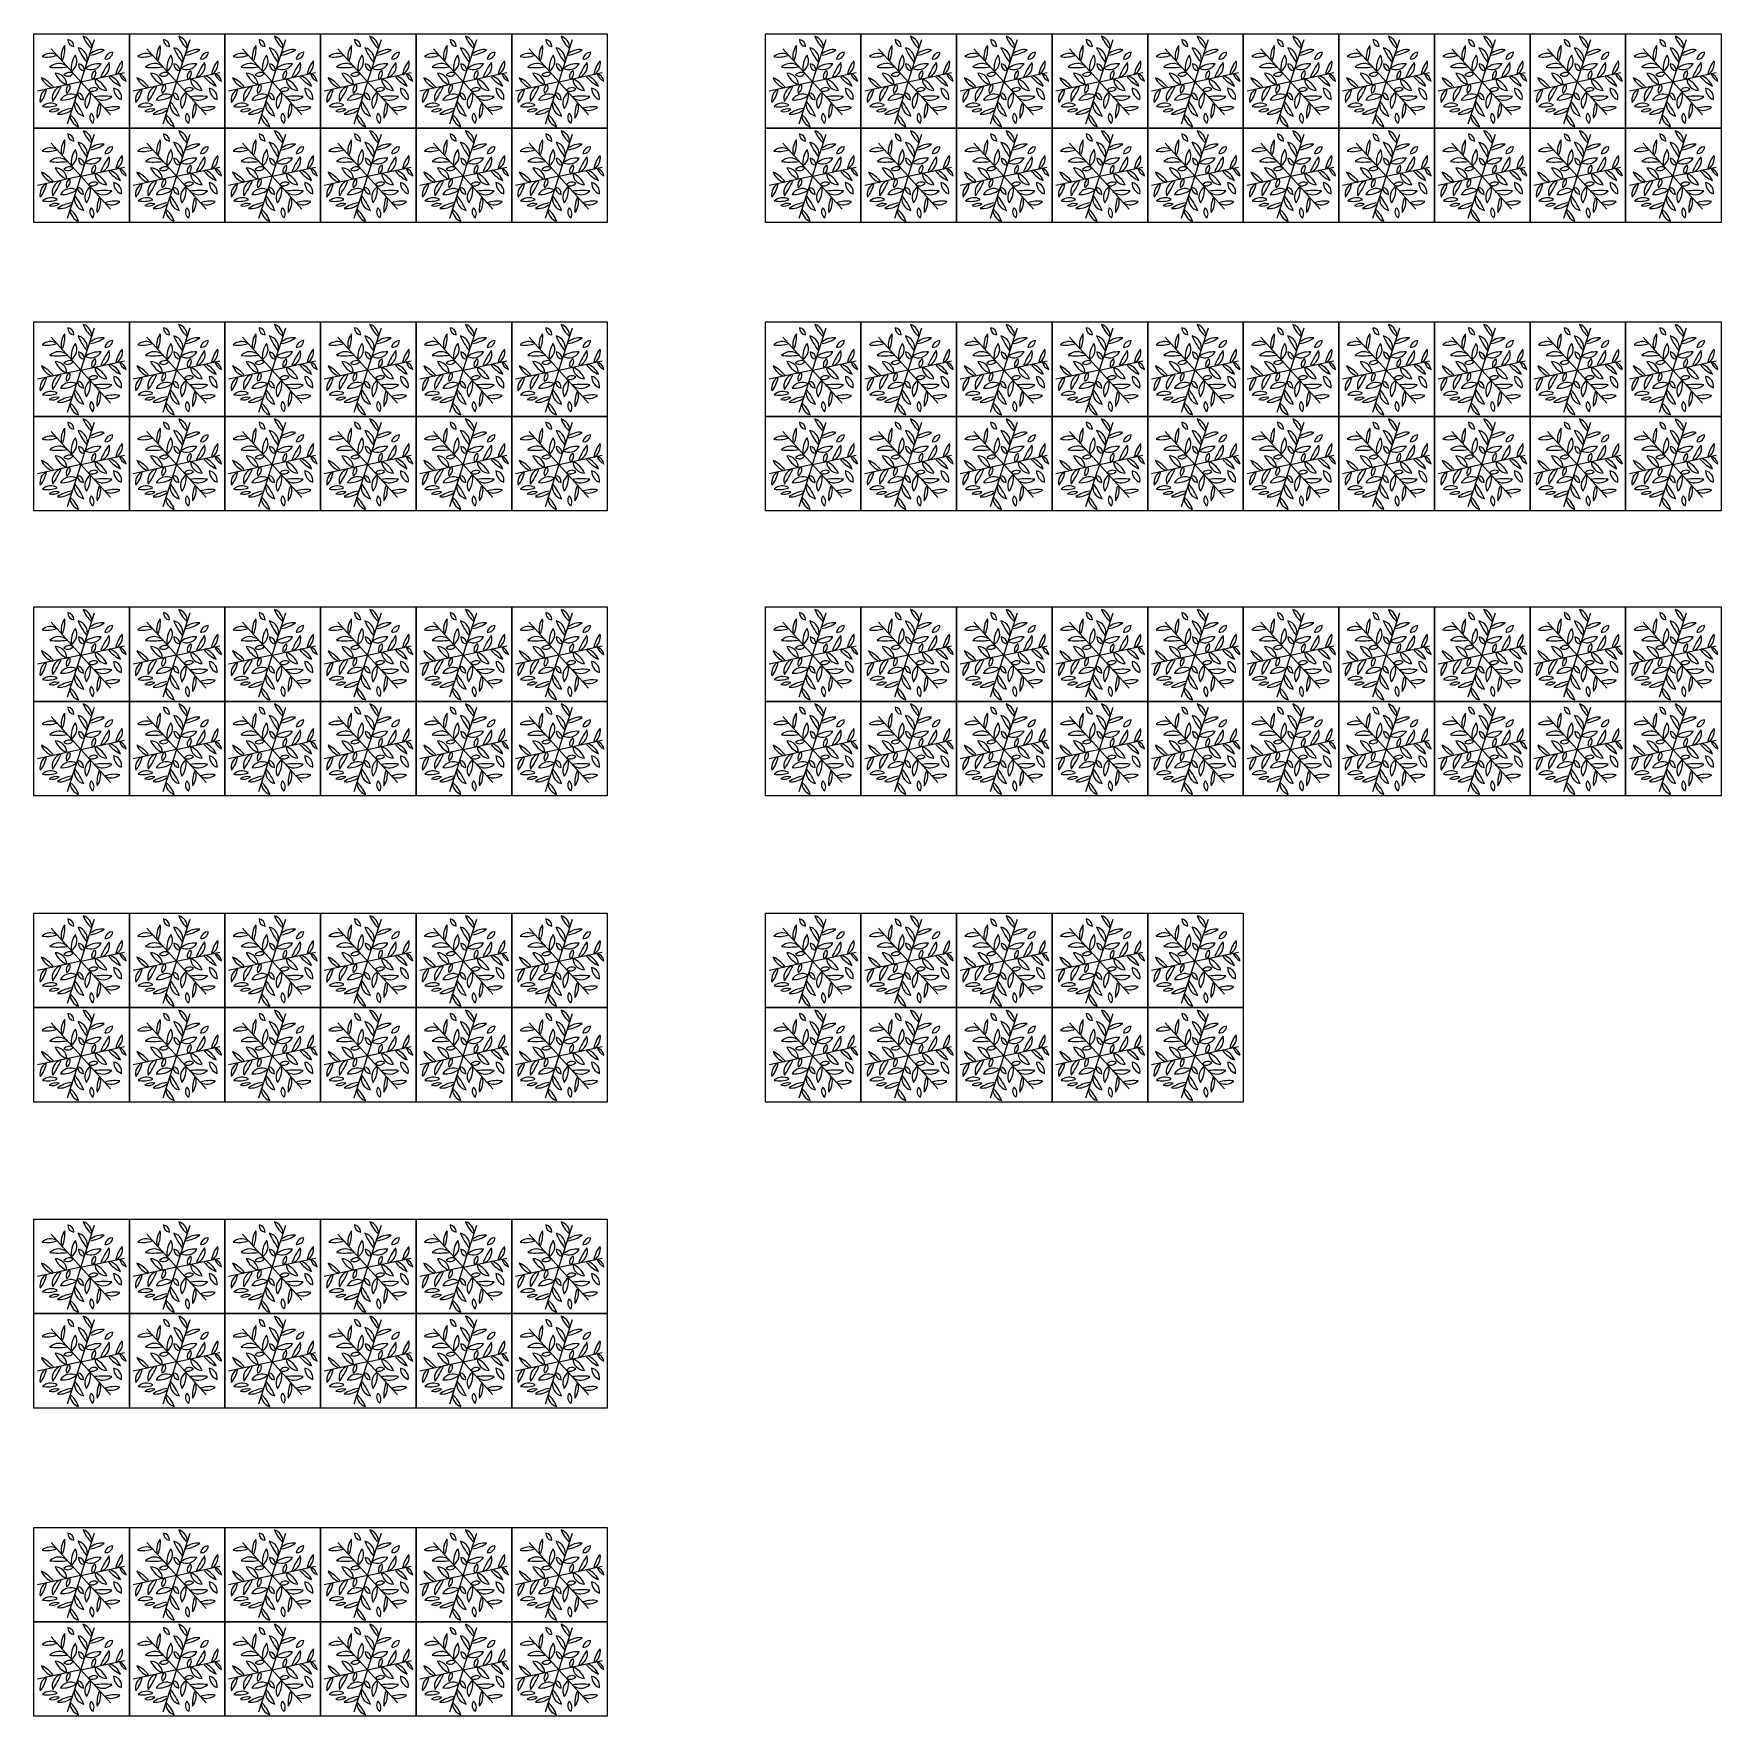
# Model space of a CAD drawing. Header units: metres. Extents: x 0 to 2611, y 0 to 3637.
# Drawn here: x 1224.9 to 1289.3, y 3221 to 3285.2 of the extents above; entities that cross this region are included whole.
import ezdxf

# ---------------------------------------------------------------- set-up
doc = ezdxf.new("R2010")
doc.units = ezdxf.units.M
doc.header["$LTSCALE"] = 0.1
doc.linetypes.add('CONTINULUS', pattern=[0])
doc.layers.add('PLANTATION_TREECOVER', color=7, linetype='Continuous')
doc.layers.add('TREE', color=3, linetype='Continuous')

# ---------------------------------------------------------------- blocks, each defined once
blk = doc.blocks.new('A$C6F0F3F3F')
at = {"layer": 'TREE'}
for points in [[(11.43, 11.79, 0), (15.03, 22.9, 0)], [(11.43, 11.79, 0), (3.61, 20.47, 0)], [(11.43, 11.79, 0), (22.85, 14.22, 0)], [(11.43, 11.79, 0), (0, 9.36, 0)], [(11.43, 11.79, 0), (7.82, 0.68, 0)], [(11.43, 11.79, 0), (19.25, 3.11, 0)]]:
    blk.add_polyline3d(points, dxfattribs=at)
for centre, radius, start, end in [((9.76, 22.83), 1.77, 176.5427, 264.4723), ((7.67, 21.03), 1.93, 0.9077, 80.1073), ((19.33, 26.48), 7.79, 200.3878, 229.0632), ((11.02, 20.65), 3.28, 359.75, 72.0497), ((3.43, 16), 3.28, 59.75, 132.0497), ((2.53, 26.11), 7.79, 260.3878, 289.0632), ((11.12, 18.41), 4.91, 143.3521, 190.9965), ((-1.26, 20.59), 8.47, 338.197, 5.0866), ((15.09, 15.24), 6.23, 145.1527, 185.9348), ((7.19, 17.28), 3.18, 302.4729, 28.6145), ((27.78, 28.31), 18.68, 203.8113, 217.5003), ((9.89, 17.6), 3.27, 347.2702, 75.7188), ((17.01, 15.37), 4.91, 83.3521, 130.9965), ((12.71, 27.17), 8.47, 278.197, 305.0866), ((17.97, 19.6), 1.81, 262.8639, 358.5782), ((19.84, 17.43), 2.13, 91.7015, 169.7406), ((5.62, 13.36), 3.27, 47.2702, 135.7188), ((5.3, 34.22), 18.68, 263.8113, 277.5003), ((4.56, 10.87), 3.18, 2.4729, 88.6145), ((10.27, 16.69), 6.23, 205.1527, 245.9348), ((8.46, 12.36), 1.93, 60.9077, 140.1073), ((7.95, 15.07), 1.77, 236.5427, 324.4723), ((12.53, 16.44), 1.77, 176.5427, 264.4723), ((10.44, 14.65), 1.93, 0.9077, 80.1073), ((16.25, 10.34), 6.23, 85.1527, 125.9348), ((14.06, 18.2), 3.18, 242.4729, 328.6145), ((16.01, 13.16), 1.77, 116.5427, 204.4723), ((13.41, 14.08), 1.93, 300.9077, 20.1073), ((15.69, 16.03), 3.27, 287.2702, 15.7188), ((33.91, 5.89), 18.68, 143.8113, 157.5003), ((17.32, 8.74), 4.91, 23.3521, 70.9965), ((28.28, 12.33), 7.79, 140.3878, 169.0632), ((19.07, 16.61), 3.28, 299.75, 12.0497), ((24.57, 14.82), 3.16, 196.0238, 246.0109), ((20.58, 11.34), 2.77, 12.2233, 69.8114), ((3.95, 7.01), 3.28, 119.75, 192.0497), ((-5.26, 11.29), 7.79, 320.3878, 349.0632), ((-2.54, 5.21), 8.47, 38.197, 65.0866), ((5.54, 14.84), 4.91, 203.3521, 250.9965), ((7.16, 7.55), 3.27, 107.2702, 195.7188), ((-11.06, 17.69), 18.68, 323.8113, 337.5003), ((9.45, 9.5), 1.93, 120.9077, 200.1073), ((6.85, 10.42), 1.77, 296.5427, 24.4723), ((10.32, 7.14), 1.77, 356.5427, 84.4723), ((12.42, 8.93), 1.93, 180.9077, 260.1073), ((15.66, 6.3), 3.18, 122.4729, 208.6145), ((7.76, 8.34), 6.23, 325.1527, 5.9348), ((14.9, 8.51), 1.77, 56.5427, 144.4723), ((14.4, 11.22), 1.93, 240.9077, 320.1073), ((12.58, 6.89), 6.23, 25.1527, 65.9348), ((18.29, 12.71), 3.18, 182.4729, 268.6145), ((25.39, 18.37), 8.47, 218.197, 245.0866), ((19.55, 7.58), 2.59, 350.709, 79.1064), ((23.1, 10.05), 3.05, 178.6571, 251.1583), ((3.55, 2.89), 3.28, 59.75, 132.0497), ((2.66, 13), 7.79, 260.3878, 289.0632), ((4.95, 1.52), 3.16, 76.0238, 126.0109), ((3.94, 6.72), 2.77, 252.2233, 309.8114), ((10.14, -3.59), 8.47, 98.197, 125.0866), ((5.84, 8.21), 4.91, 263.3521, 310.9965), ((8.79, 5.38), 3.18, 62.4729, 148.6145), ((6.61, 13.24), 6.23, 265.1527, 305.9348), ((12.97, 5.98), 3.27, 167.2702, 255.7188), ((-4.93, -4.73), 18.68, 23.8113, 37.5003), ((17.23, 10.22), 3.27, 227.2702, 315.7188), ((17.56, -10.64), 18.68, 83.8113, 97.5003), ((24.11, 2.99), 8.47, 158.197, 185.0866), ((11.73, 5.17), 4.91, 323.3521, 10.9965), ((19.43, 7.58), 3.28, 239.75, 312.0497), ((20.32, -2.53), 7.79, 80.3878, 109.0632), ((11.84, 3.12), 3.28, 179.75, 252.0497), ((3.53, -2.71), 7.79, 20.3878, 49.0632), ((15.58, 2.45), 1.81, 142.8639, 238.5782), ((12.76, 1.91), 2.13, 331.7015, 49.7406)]:
    blk.add_arc(centre, radius, start, end, dxfattribs=at)

msp = doc.modelspace()

# ---------------------------------------------------------------- linework, layer by layer
at = {"layer": 'PLANTATION_TREECOVER', "color": 3, "linetype": 'CONTINULUS', "ltscale": 0.05}
for points in [[(1224.939, 3285.181), (1228.585, 3285.181), (1228.585, 3281.578), (1224.939, 3281.578)], [(1228.585, 3285.181), (1232.23, 3285.181), (1232.23, 3281.578), (1228.585, 3281.578)], [(1232.23, 3285.181), (1235.876, 3285.181), (1235.876, 3281.578), (1232.23, 3281.578)], [(1235.876, 3285.181), (1239.521, 3285.181), (1239.521, 3281.578), (1235.876, 3281.578)], [(1239.521, 3285.181), (1243.167, 3285.181), (1243.167, 3281.578), (1239.521, 3281.578)], [(1243.167, 3285.181), (1246.812, 3285.181), (1246.812, 3281.578), (1243.167, 3281.578)], [(1252.845, 3285.181), (1256.49, 3285.181), (1256.49, 3281.578), (1252.845, 3281.578)], [(1256.49, 3285.181), (1260.136, 3285.181), (1260.136, 3281.578), (1256.49, 3281.578)], [(1260.136, 3285.181), (1263.781, 3285.181), (1263.781, 3281.578), (1260.136, 3281.578)], [(1263.781, 3285.181), (1267.427, 3285.181), (1267.427, 3281.578), (1263.781, 3281.578)], [(1267.427, 3285.181), (1271.072, 3285.181), (1271.072, 3281.578), (1267.427, 3281.578)], [(1271.072, 3285.181), (1274.718, 3285.181), (1274.718, 3281.578), (1271.072, 3281.578)], [(1274.718, 3285.181), (1278.363, 3285.181), (1278.363, 3281.578), (1274.718, 3281.578)], [(1278.363, 3285.181), (1282.009, 3285.181), (1282.009, 3281.578), (1278.363, 3281.578)], [(1282.009, 3285.181), (1285.654, 3285.181), (1285.654, 3281.578), (1282.009, 3281.578)], [(1285.654, 3285.181), (1289.3, 3285.181), (1289.3, 3281.578), (1285.654, 3281.578)], [(1224.939, 3281.578), (1228.585, 3281.578), (1228.585, 3277.976), (1224.939, 3277.976)], [(1228.585, 3281.578), (1232.23, 3281.578), (1232.23, 3277.976), (1228.585, 3277.976)], [(1232.23, 3281.578), (1235.876, 3281.578), (1235.876, 3277.976), (1232.23, 3277.976)], [(1235.876, 3281.578), (1239.521, 3281.578), (1239.521, 3277.976), (1235.876, 3277.976)], [(1239.521, 3281.578), (1243.167, 3281.578), (1243.167, 3277.976), (1239.521, 3277.976)], [(1243.167, 3281.578), (1246.812, 3281.578), (1246.812, 3277.976), (1243.167, 3277.976)], [(1252.845, 3281.578), (1256.49, 3281.578), (1256.49, 3277.976), (1252.845, 3277.976)], [(1256.49, 3281.578), (1260.136, 3281.578), (1260.136, 3277.976), (1256.49, 3277.976)], [(1260.136, 3281.578), (1263.781, 3281.578), (1263.781, 3277.976), (1260.136, 3277.976)], [(1263.781, 3281.578), (1267.427, 3281.578), (1267.427, 3277.976), (1263.781, 3277.976)], [(1267.427, 3281.578), (1271.072, 3281.578), (1271.072, 3277.976), (1267.427, 3277.976)], [(1271.072, 3281.578), (1274.718, 3281.578), (1274.718, 3277.976), (1271.072, 3277.976)], [(1274.718, 3281.578), (1278.363, 3281.578), (1278.363, 3277.976), (1274.718, 3277.976)], [(1278.363, 3281.578), (1282.009, 3281.578), (1282.009, 3277.976), (1278.363, 3277.976)], [(1282.009, 3281.578), (1285.654, 3281.578), (1285.654, 3277.976), (1282.009, 3277.976)], [(1285.654, 3281.578), (1289.3, 3281.578), (1289.3, 3277.976), (1285.654, 3277.976)], [(1224.939, 3274.188), (1228.585, 3274.188), (1228.585, 3270.586), (1224.939, 3270.586)], [(1228.585, 3274.188), (1232.23, 3274.188), (1232.23, 3270.586), (1228.585, 3270.586)], [(1232.23, 3274.188), (1235.876, 3274.188), (1235.876, 3270.586), (1232.23, 3270.586)], [(1235.876, 3274.188), (1239.521, 3274.188), (1239.521, 3270.586), (1235.876, 3270.586)], [(1239.521, 3274.188), (1243.167, 3274.188), (1243.167, 3270.586), (1239.521, 3270.586)], [(1243.167, 3274.188), (1246.812, 3274.188), (1246.812, 3270.586), (1243.167, 3270.586)], [(1252.845, 3274.188), (1256.49, 3274.188), (1256.49, 3270.586), (1252.845, 3270.586)], [(1256.49, 3274.188), (1260.136, 3274.188), (1260.136, 3270.586), (1256.49, 3270.586)], [(1260.136, 3274.188), (1263.781, 3274.188), (1263.781, 3270.586), (1260.136, 3270.586)], [(1263.781, 3274.188), (1267.427, 3274.188), (1267.427, 3270.586), (1263.781, 3270.586)], [(1267.427, 3274.188), (1271.072, 3274.188), (1271.072, 3270.586), (1267.427, 3270.586)], [(1271.072, 3274.188), (1274.718, 3274.188), (1274.718, 3270.586), (1271.072, 3270.586)], [(1274.718, 3274.188), (1278.363, 3274.188), (1278.363, 3270.586), (1274.718, 3270.586)], [(1278.363, 3274.188), (1282.009, 3274.188), (1282.009, 3270.586), (1278.363, 3270.586)], [(1282.009, 3274.188), (1285.654, 3274.188), (1285.654, 3270.586), (1282.009, 3270.586)], [(1285.654, 3274.188), (1289.3, 3274.188), (1289.3, 3270.586), (1285.654, 3270.586)], [(1224.939, 3270.586), (1228.585, 3270.586), (1228.585, 3266.984), (1224.939, 3266.984)], [(1228.585, 3270.586), (1232.23, 3270.586), (1232.23, 3266.984), (1228.585, 3266.984)], [(1232.23, 3270.586), (1235.876, 3270.586), (1235.876, 3266.984), (1232.23, 3266.984)], [(1235.876, 3270.586), (1239.521, 3270.586), (1239.521, 3266.984), (1235.876, 3266.984)], [(1239.521, 3270.586), (1243.167, 3270.586), (1243.167, 3266.984), (1239.521, 3266.984)], [(1243.167, 3270.586), (1246.812, 3270.586), (1246.812, 3266.984), (1243.167, 3266.984)], [(1252.845, 3270.586), (1256.49, 3270.586), (1256.49, 3266.984), (1252.845, 3266.984)], [(1256.49, 3270.586), (1260.136, 3270.586), (1260.136, 3266.984), (1256.49, 3266.984)], [(1260.136, 3270.586), (1263.781, 3270.586), (1263.781, 3266.984), (1260.136, 3266.984)], [(1263.781, 3270.586), (1267.427, 3270.586), (1267.427, 3266.984), (1263.781, 3266.984)], [(1267.427, 3270.586), (1271.072, 3270.586), (1271.072, 3266.984), (1267.427, 3266.984)], [(1271.072, 3270.586), (1274.718, 3270.586), (1274.718, 3266.984), (1271.072, 3266.984)], [(1274.718, 3270.586), (1278.363, 3270.586), (1278.363, 3266.984), (1274.718, 3266.984)], [(1278.363, 3270.586), (1282.009, 3270.586), (1282.009, 3266.984), (1278.363, 3266.984)], [(1282.009, 3270.586), (1285.654, 3270.586), (1285.654, 3266.984), (1282.009, 3266.984)], [(1285.654, 3270.586), (1289.3, 3270.586), (1289.3, 3266.984), (1285.654, 3266.984)], [(1224.939, 3263.32), (1228.585, 3263.32), (1228.585, 3259.718), (1224.939, 3259.718)], [(1228.585, 3263.32), (1232.23, 3263.32), (1232.23, 3259.718), (1228.585, 3259.718)], [(1232.23, 3263.32), (1235.876, 3263.32), (1235.876, 3259.718), (1232.23, 3259.718)], [(1235.876, 3263.32), (1239.521, 3263.32), (1239.521, 3259.718), (1235.876, 3259.718)], [(1239.521, 3263.32), (1243.167, 3263.32), (1243.167, 3259.718), (1239.521, 3259.718)], [(1243.167, 3263.32), (1246.812, 3263.32), (1246.812, 3259.718), (1243.167, 3259.718)], [(1252.845, 3263.32), (1256.49, 3263.32), (1256.49, 3259.718), (1252.845, 3259.718)], [(1256.49, 3263.32), (1260.136, 3263.32), (1260.136, 3259.718), (1256.49, 3259.718)], [(1260.136, 3263.32), (1263.781, 3263.32), (1263.781, 3259.718), (1260.136, 3259.718)], [(1263.781, 3263.32), (1267.427, 3263.32), (1267.427, 3259.718), (1263.781, 3259.718)], [(1267.427, 3263.32), (1271.072, 3263.32), (1271.072, 3259.718), (1267.427, 3259.718)], [(1271.072, 3263.32), (1274.718, 3263.32), (1274.718, 3259.718), (1271.072, 3259.718)], [(1274.718, 3263.32), (1278.363, 3263.32), (1278.363, 3259.718), (1274.718, 3259.718)], [(1278.363, 3263.32), (1282.009, 3263.32), (1282.009, 3259.718), (1278.363, 3259.718)], [(1282.009, 3263.32), (1285.654, 3263.32), (1285.654, 3259.718), (1282.009, 3259.718)], [(1285.654, 3263.32), (1289.3, 3263.32), (1289.3, 3259.718), (1285.654, 3259.718)], [(1224.939, 3259.718), (1228.585, 3259.718), (1228.585, 3256.116), (1224.939, 3256.116)], [(1228.585, 3259.718), (1232.23, 3259.718), (1232.23, 3256.116), (1228.585, 3256.116)], [(1232.23, 3259.718), (1235.876, 3259.718), (1235.876, 3256.116), (1232.23, 3256.116)], [(1235.876, 3259.718), (1239.521, 3259.718), (1239.521, 3256.116), (1235.876, 3256.116)], [(1239.521, 3259.718), (1243.167, 3259.718), (1243.167, 3256.116), (1239.521, 3256.116)], [(1243.167, 3259.718), (1246.812, 3259.718), (1246.812, 3256.116), (1243.167, 3256.116)], [(1252.845, 3259.718), (1256.49, 3259.718), (1256.49, 3256.116), (1252.845, 3256.116)], [(1256.49, 3259.718), (1260.136, 3259.718), (1260.136, 3256.116), (1256.49, 3256.116)], [(1260.136, 3259.718), (1263.781, 3259.718), (1263.781, 3256.116), (1260.136, 3256.116)], [(1263.781, 3259.718), (1267.427, 3259.718), (1267.427, 3256.116), (1263.781, 3256.116)], [(1267.427, 3259.718), (1271.072, 3259.718), (1271.072, 3256.116), (1267.427, 3256.116)], [(1271.072, 3259.718), (1274.718, 3259.718), (1274.718, 3256.116), (1271.072, 3256.116)], [(1274.718, 3259.718), (1278.363, 3259.718), (1278.363, 3256.116), (1274.718, 3256.116)], [(1278.363, 3259.718), (1282.009, 3259.718), (1282.009, 3256.116), (1278.363, 3256.116)], [(1282.009, 3259.718), (1285.654, 3259.718), (1285.654, 3256.116), (1282.009, 3256.116)], [(1285.654, 3259.718), (1289.3, 3259.718), (1289.3, 3256.116), (1285.654, 3256.116)], [(1224.939, 3251.64), (1228.585, 3251.64), (1228.585, 3248.038), (1224.939, 3248.038)], [(1228.585, 3251.64), (1232.23, 3251.64), (1232.23, 3248.038), (1228.585, 3248.038)], [(1232.23, 3251.64), (1235.876, 3251.64), (1235.876, 3248.038), (1232.23, 3248.038)], [(1235.876, 3251.64), (1239.521, 3251.64), (1239.521, 3248.038), (1235.876, 3248.038)], [(1239.521, 3251.64), (1243.167, 3251.64), (1243.167, 3248.038), (1239.521, 3248.038)], [(1243.167, 3251.64), (1246.812, 3251.64), (1246.812, 3248.038), (1243.167, 3248.038)], [(1252.845, 3251.64), (1256.49, 3251.64), (1256.49, 3248.038), (1252.845, 3248.038)], [(1256.49, 3251.64), (1260.136, 3251.64), (1260.136, 3248.038), (1256.49, 3248.038)], [(1260.136, 3251.64), (1263.781, 3251.64), (1263.781, 3248.038), (1260.136, 3248.038)], [(1263.781, 3251.64), (1267.427, 3251.64), (1267.427, 3248.038), (1263.781, 3248.038)], [(1267.427, 3251.64), (1271.072, 3251.64), (1271.072, 3248.038), (1267.427, 3248.038)], [(1224.939, 3248.038), (1228.585, 3248.038), (1228.585, 3244.436), (1224.939, 3244.436)], [(1228.585, 3248.038), (1232.23, 3248.038), (1232.23, 3244.436), (1228.585, 3244.436)], [(1232.23, 3248.038), (1235.876, 3248.038), (1235.876, 3244.436), (1232.23, 3244.436)], [(1235.876, 3248.038), (1239.521, 3248.038), (1239.521, 3244.436), (1235.876, 3244.436)], [(1239.521, 3248.038), (1243.167, 3248.038), (1243.167, 3244.436), (1239.521, 3244.436)], [(1243.167, 3248.038), (1246.812, 3248.038), (1246.812, 3244.436), (1243.167, 3244.436)], [(1252.845, 3248.038), (1256.49, 3248.038), (1256.49, 3244.436), (1252.845, 3244.436)], [(1256.49, 3248.038), (1260.136, 3248.038), (1260.136, 3244.436), (1256.49, 3244.436)], [(1260.136, 3248.038), (1263.781, 3248.038), (1263.781, 3244.436), (1260.136, 3244.436)], [(1263.781, 3248.038), (1267.427, 3248.038), (1267.427, 3244.436), (1263.781, 3244.436)], [(1267.427, 3248.038), (1271.072, 3248.038), (1271.072, 3244.436), (1267.427, 3244.436)], [(1224.939, 3239.969), (1228.585, 3239.969), (1228.585, 3236.367), (1224.939, 3236.367)], [(1228.585, 3239.969), (1232.23, 3239.969), (1232.23, 3236.367), (1228.585, 3236.367)], [(1232.23, 3239.969), (1235.876, 3239.969), (1235.876, 3236.367), (1232.23, 3236.367)], [(1235.876, 3239.969), (1239.521, 3239.969), (1239.521, 3236.367), (1235.876, 3236.367)], [(1239.521, 3239.969), (1243.167, 3239.969), (1243.167, 3236.367), (1239.521, 3236.367)], [(1243.167, 3239.969), (1246.812, 3239.969), (1246.812, 3236.367), (1243.167, 3236.367)], [(1224.939, 3236.367), (1228.585, 3236.367), (1228.585, 3232.764), (1224.939, 3232.764)], [(1228.585, 3236.367), (1232.23, 3236.367), (1232.23, 3232.764), (1228.585, 3232.764)], [(1232.23, 3236.367), (1235.876, 3236.367), (1235.876, 3232.764), (1232.23, 3232.764)], [(1235.876, 3236.367), (1239.521, 3236.367), (1239.521, 3232.764), (1235.876, 3232.764)], [(1239.521, 3236.367), (1243.167, 3236.367), (1243.167, 3232.764), (1239.521, 3232.764)], [(1243.167, 3236.367), (1246.812, 3236.367), (1246.812, 3232.764), (1243.167, 3232.764)], [(1224.939, 3228.217), (1228.585, 3228.217), (1228.585, 3224.615), (1224.939, 3224.615)], [(1228.585, 3228.217), (1232.23, 3228.217), (1232.23, 3224.615), (1228.585, 3224.615)], [(1232.23, 3228.217), (1235.876, 3228.217), (1235.876, 3224.615), (1232.23, 3224.615)], [(1235.876, 3228.217), (1239.521, 3228.217), (1239.521, 3224.615), (1235.876, 3224.615)], [(1239.521, 3228.217), (1243.167, 3228.217), (1243.167, 3224.615), (1239.521, 3224.615)], [(1243.167, 3228.217), (1246.812, 3228.217), (1246.812, 3224.615), (1243.167, 3224.615)], [(1224.939, 3224.615), (1228.585, 3224.615), (1228.585, 3221.013), (1224.939, 3221.013)], [(1228.585, 3224.615), (1232.23, 3224.615), (1232.23, 3221.013), (1228.585, 3221.013)], [(1232.23, 3224.615), (1235.876, 3224.615), (1235.876, 3221.013), (1232.23, 3221.013)], [(1235.876, 3224.615), (1239.521, 3224.615), (1239.521, 3221.013), (1235.876, 3221.013)], [(1239.521, 3224.615), (1243.167, 3224.615), (1243.167, 3221.013), (1239.521, 3221.013)], [(1243.167, 3224.615), (1246.812, 3224.615), (1246.812, 3221.013), (1243.167, 3221.013)]]:
    msp.add_lwpolyline(points, close=True, dxfattribs=at)

# ---------------------------------------------------------------- block references
at = {"layer": 'PLANTATION_TREECOVER', "color": 3, "linetype": 'CONTINULUS', "ltscale": 0.05, "xscale": 0.1450698991153155, "yscale": 0.1450698991153155, "zscale": 0.1450698991153155}
for p in [(1225.08, 3281.635), (1228.725, 3281.635), (1232.371, 3281.635), (1236.016, 3281.635), (1239.662, 3281.635), (1243.307, 3281.635), (1252.985, 3281.635), (1256.631, 3281.635), (1260.276, 3281.635), (1263.922, 3281.635), (1267.567, 3281.635), (1271.213, 3281.635), (1274.858, 3281.635), (1278.504, 3281.635), (1282.149, 3281.635), (1285.795, 3281.635), (1225.08, 3278.033), (1228.725, 3278.033), (1232.371, 3278.033), (1236.016, 3278.033), (1239.662, 3278.033), (1243.307, 3278.033), (1252.985, 3278.033), (1256.631, 3278.033), (1260.276, 3278.033), (1263.922, 3278.033), (1267.567, 3278.033), (1271.213, 3278.033), (1274.858, 3278.033), (1278.504, 3278.033), (1282.149, 3278.033), (1285.795, 3278.033), (1225.08, 3270.643), (1228.725, 3270.643), (1232.371, 3270.643), (1236.016, 3270.643), (1239.662, 3270.643), (1243.307, 3270.643), (1252.985, 3270.643), (1256.631, 3270.643), (1260.276, 3270.643), (1263.922, 3270.643), (1267.567, 3270.643), (1271.213, 3270.643), (1274.858, 3270.643), (1278.504, 3270.643), (1282.149, 3270.643), (1285.795, 3270.643), (1225.08, 3267.041), (1228.725, 3267.041), (1232.371, 3267.041), (1236.016, 3267.041), (1239.662, 3267.041), (1243.307, 3267.041), (1252.985, 3267.041), (1256.631, 3267.041), (1260.276, 3267.041), (1263.922, 3267.041), (1267.567, 3267.041), (1271.213, 3267.041), (1274.858, 3267.041), (1278.504, 3267.041), (1282.149, 3267.041), (1285.795, 3267.041), (1225.08, 3259.775), (1228.725, 3259.775), (1232.371, 3259.775), (1236.016, 3259.775), (1239.662, 3259.775), (1243.307, 3259.775), (1252.985, 3259.775), (1256.631, 3259.775), (1260.276, 3259.775), (1263.922, 3259.775), (1267.567, 3259.775), (1271.213, 3259.775), (1274.858, 3259.775), (1278.504, 3259.775), (1282.149, 3259.775), (1285.795, 3259.775), (1225.08, 3256.173), (1228.725, 3256.173), (1232.371, 3256.173), (1236.016, 3256.173), (1239.662, 3256.173), (1243.307, 3256.173), (1252.985, 3256.173), (1256.631, 3256.173), (1260.276, 3256.173), (1263.922, 3256.173), (1267.567, 3256.173), (1271.213, 3256.173), (1274.858, 3256.173), (1278.504, 3256.173), (1282.149, 3256.173), (1285.795, 3256.173), (1225.08, 3248.095), (1228.725, 3248.095), (1232.371, 3248.095), (1236.016, 3248.095), (1239.662, 3248.095), (1243.307, 3248.095), (1252.985, 3248.095), (1256.631, 3248.095), (1260.276, 3248.095), (1263.922, 3248.095), (1267.567, 3248.095), (1225.08, 3244.493), (1228.725, 3244.493), (1232.371, 3244.493), (1236.016, 3244.493), (1239.662, 3244.493), (1243.307, 3244.493), (1252.985, 3244.493), (1256.631, 3244.493), (1260.276, 3244.493), (1263.922, 3244.493), (1267.567, 3244.493), (1225.08, 3236.424), (1228.725, 3236.424), (1232.371, 3236.424), (1236.016, 3236.424), (1239.662, 3236.424), (1243.307, 3236.424), (1225.08, 3232.821), (1228.725, 3232.821), (1232.371, 3232.821), (1236.016, 3232.821), (1239.662, 3232.821), (1243.307, 3232.821), (1225.08, 3224.672), (1228.725, 3224.672), (1232.371, 3224.672), (1236.016, 3224.672), (1239.662, 3224.672), (1243.307, 3224.672), (1225.08, 3221.07), (1228.725, 3221.07), (1232.371, 3221.07), (1236.016, 3221.07), (1239.662, 3221.07), (1243.307, 3221.07)]:
    msp.add_blockref('A$C6F0F3F3F', p, dxfattribs=at)

doc.saveas('drawing.dxf')
